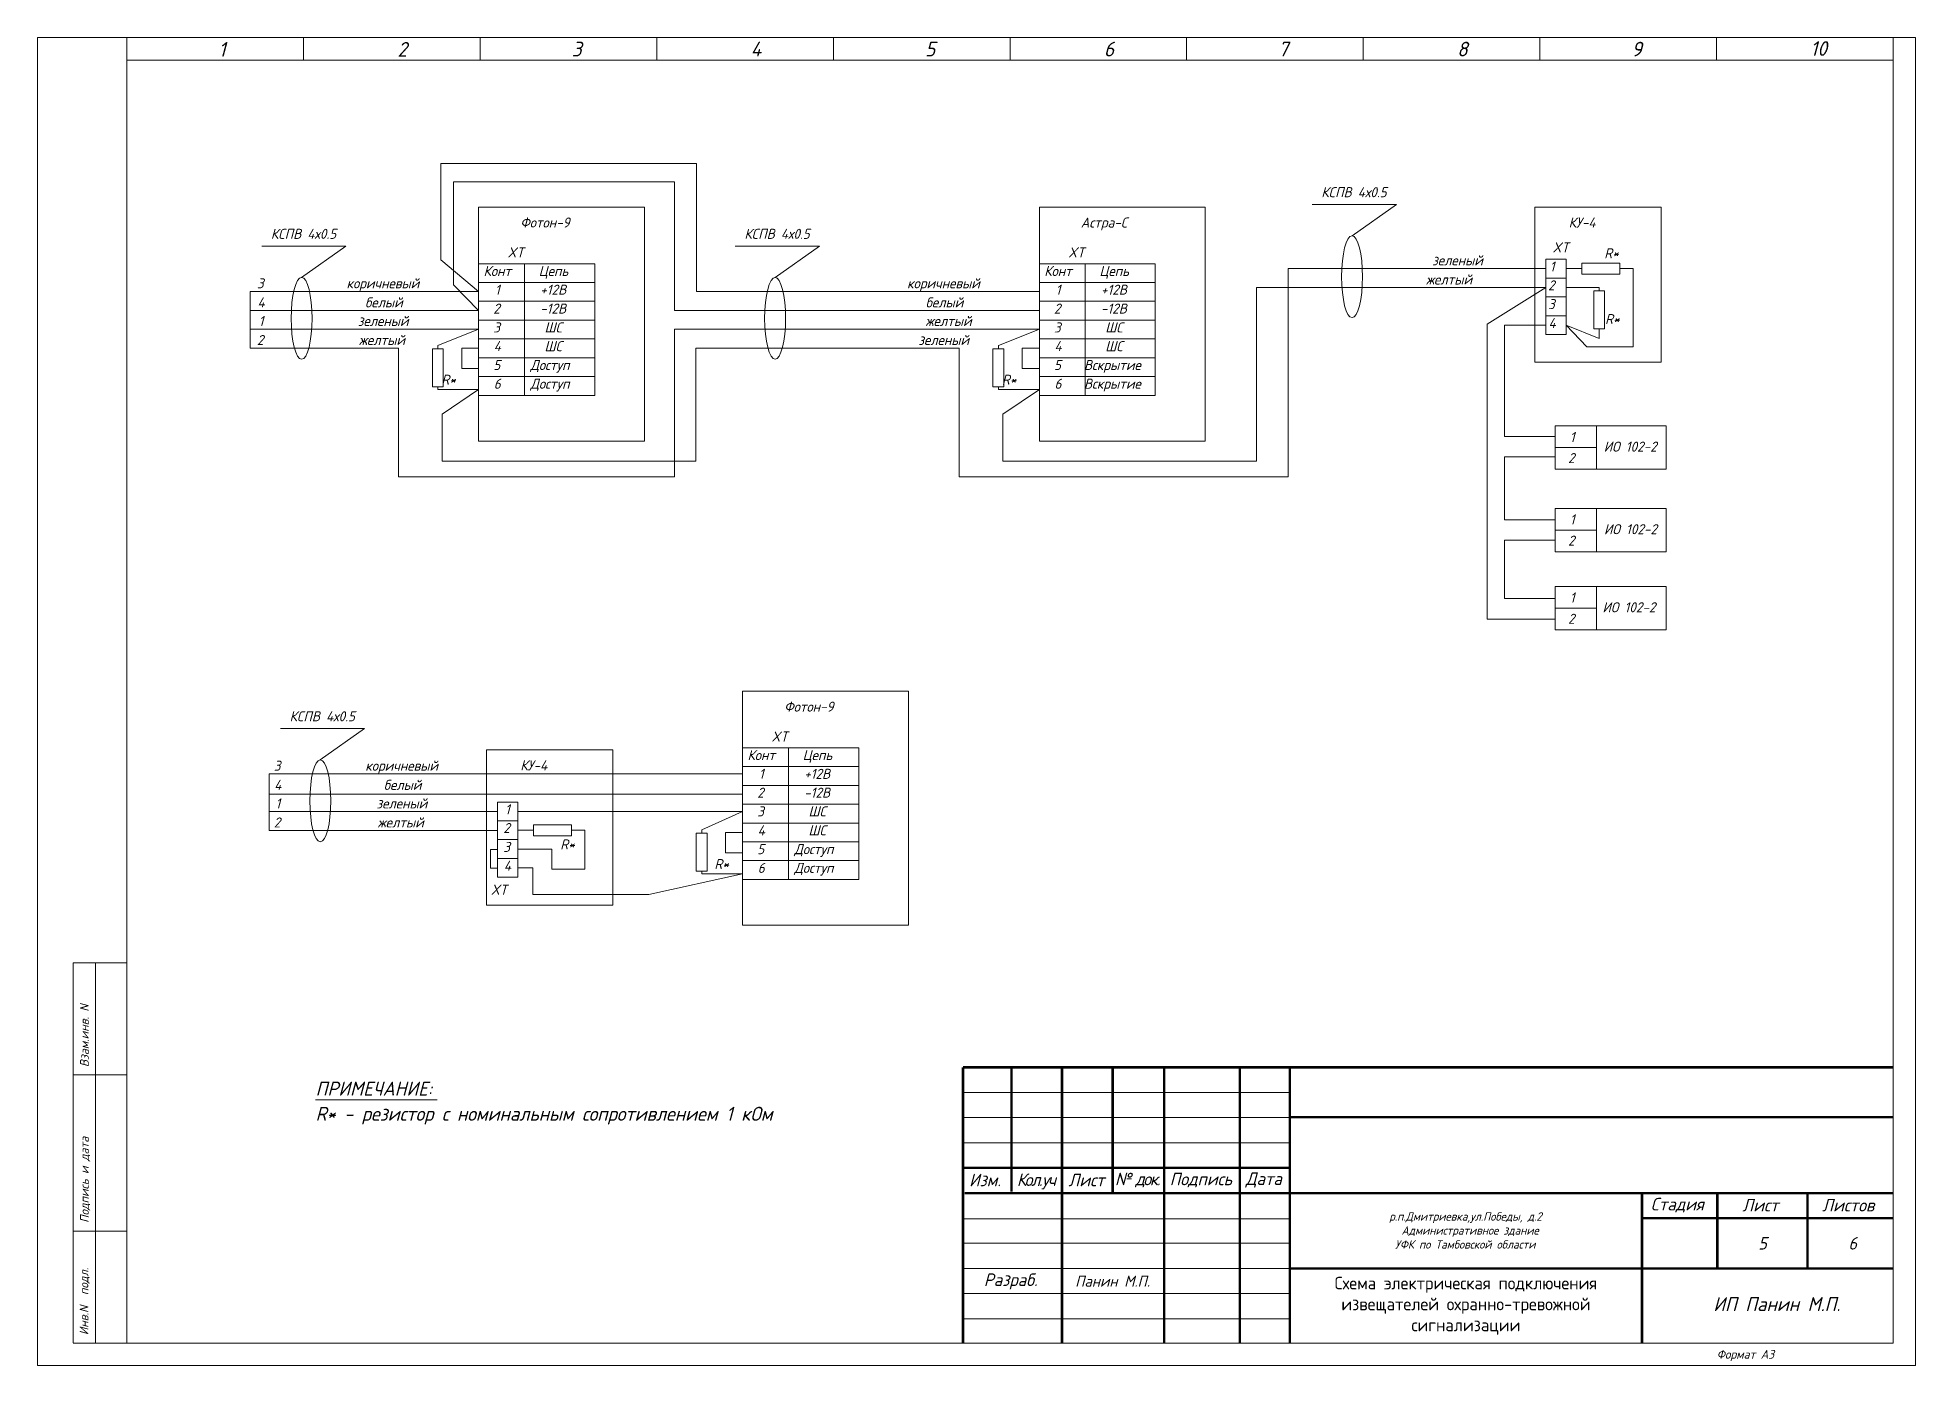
# Model space of a CAD drawing. Header units: inches. Extents: x -24 to 3888, y 393 to 1828.
# Drawn here: x 1881.3 to 2015.7, y 1166.9 to 1262 of the extents above; entities that cross this region are included whole.
import ezdxf

# ---------------------------------------------------------------- set-up
doc = ezdxf.new("R2010")
doc.units = ezdxf.units.IN
doc.header["$MEASUREMENT"] = 0
doc.linetypes.add('Caddy_Solid', pattern=[0])
doc.layers.add('DESC', color=7, linetype='Continuous')
doc.styles.get("Standard").update_dxf_attribs({"font": 'GOST_Common Italic_0.ttf'})

msp = doc.modelspace()

# ---------------------------------------------------------------- texts
at = {"layer": 'DESC', "lineweight": 15}
for s, height, p in [('1', 1.05, (1894.26, 1260.59)), ('2', 1.05, (1907.06, 1260.59)), ('3', 1.05, (1919.54, 1260.61)), ('4', 1.05, (1932.34, 1260.61)), ('5', 1.05, (1944.82, 1260.61)), ('6', 1.05, (1957.62, 1260.61)), ('7', 1.05, (1970.1, 1260.61)), ('8', 1.05, (1982.9, 1260.61)), ('9', 1.05, (1995.38, 1260.61)), ('10', 1.048, (2008.18, 1260.65)), ('Формат А3', 0.629, (2001.48, 1167.4))]:
    msp.add_text(s, height=height, dxfattribs=at).set_placement(p)
for s, p in [('Взам.инв. N', (1884.97, 1188.27)), ('Подпись и дата', (1884.97, 1177.12)), ('Инв.N  подл.', (1884.94, 1169.09))]:
    msp.add_text(s, height=0.6288, rotation=90, dxfattribs=at).set_placement(p)
at = {"layer": 'DESC', "color": 0, "lineweight": 15, "attachment_point": 1}
for s, width, heights, insert, char_height in [('КСПВ 4х0.5', 11.8019, [0.819], (1973.18, 1251.25), 0.72), ('\\pi2.981;Фотон-9', 9.8953, [1.61], (1912.87, 1249.08), 0.72), ('\\pi2.96136;Астра-С', 9.8953, [1.61], (1953, 1249.08), 0.72), ('\\pi2.78066;КУ-4', 7.7595, [1.61], (1988.1, 1249.08), 0.72), ('КСПВ 4х0.5', 7.3081, [1.09], (1898, 1248.27), 0.72), ('КСПВ 4х0.5', 9.4651, [1.09], (1931.89, 1248.27), 0.72), ('\\pi1.31405;XT', 2.603, [4.06], (1988.42, 1247.3), 0.72), ('\\pi1.31405;XT', 2.603, [4.06], (1913.63, 1246.94), 0.72), ('\\pi1.31405;XT', 2.603, [4.06], (1953.76, 1246.94), 0.72), ('зеленый', 2.603, [0.786], (1981.11, 1246.37), 0.72), ('\\pi1.17084;1', 2.603, [4.06], (1988.36, 1245.93), 0.72), ('\\pi0.80102;R*', 2.603, [4.06], (1992.63, 1246.88), 0.72), ('\\pi1.04621;3', 2.603, [0.786], (1895.96, 1244.73), 0.72), ('\\pi-1.32761;коричневый', 2.603, [0.786], (1904.74, 1244.73), 0.72), ('\\pi0.35132;Конт', 2.603, [4.06], (1912.87, 1245.61), 0.72), ('\\pi1.02068;Цепь', 4.1599, [4.06], (1916.15, 1245.61), 0.72), ('\\pi-1.32761;коричневый', 2.603, [0.786], (1944.86, 1244.73), 0.72), ('\\pi0.35132;Конт', 2.603, [4.06], (1953, 1245.61), 0.72), ('\\pi1.02068;Цепь', 4.1599, [4.06], (1956.28, 1245.61), 0.72), ('\\pi-0.43252;желтый', 2.603, [0.786], (1981.11, 1245), 0.72), ('\\pi1.04593;2', 2.603, [4.06], (1988.36, 1244.58), 0.72), ('\\pi1.07921;4', 2.603, [0.786], (1895.96, 1243.36), 0.72), ('белый', 2.603, [0.786], (1904.74, 1243.36), 0.72), ('\\pi1.17084;1', 2.603, [4.06], (1912.87, 1244.27), 0.72), ('\\pi1.12649;+12В', 4.1599, [4.06], (1916.15, 1244.27), 0.72), ('белый', 2.603, [0.786], (1944.86, 1243.36), 0.72), ('\\pi1.17084;1', 2.603, [4.06], (1953, 1244.27), 0.72), ('\\pi1.12649;+12В', 4.1599, [4.06], (1956.28, 1244.27), 0.72), ('\\pi1.04621;3', 2.603, [4.06], (1988.36, 1243.24), 0.72), ('\\pi1.17084;1', 2.603, [0.786], (1895.96, 1242.03), 0.72), ('\\pi-0.52088;зеленый', 2.603, [0.786], (1904.74, 1242.03), 0.72), ('\\pi1.04593;2', 2.603, [4.06], (1912.87, 1242.92), 0.72), ('\\pi1.12186;-12В', 4.1599, [4.06], (1916.15, 1242.92), 0.72), ('желтый', 2.603, [0.786], (1944.86, 1242.03), 0.72), ('\\pi1.04593;2', 2.603, [4.06], (1953, 1242.92), 0.72), ('\\pi1.12186;-12В', 4.1599, [4.06], (1956.28, 1242.92), 0.72), ('\\pi1.07921;4', 2.603, [4.06], (1988.36, 1241.89), 0.72), ('\\pi0.80102;R*', 2.603, [4.06], (1992.69, 1242.17), 0.72), ('\\pi1.04593;2', 2.603, [0.786], (1895.96, 1240.67), 0.72), ('\\pi-0.43252;желтый', 2.603, [0.786], (1904.74, 1240.67), 0.72), ('\\pi1.04621;3', 2.603, [4.06], (1912.87, 1241.57), 0.72), ('\\pi1.43549;ШС', 4.1599, [4.06], (1916.15, 1241.57), 0.72), ('\\pi-0.52088;зеленый', 2.603, [0.786], (1944.86, 1240.67), 0.72), ('\\pi1.04621;3', 2.603, [4.06], (1953, 1241.57), 0.72), ('\\pi1.43549;ШС', 4.1599, [4.06], (1956.28, 1241.57), 0.72), ('\\pi1.07921;4', 2.603, [4.06], (1912.87, 1240.23), 0.72), ('\\pi1.43549;ШС', 4.1599, [4.06], (1916.15, 1240.23), 0.72), ('\\pi1.07921;4', 2.603, [4.06], (1953, 1240.23), 0.72), ('\\pi1.43549;ШС', 4.1599, [4.06], (1956.28, 1240.23), 0.72), ('\\pi0.80102;R*', 2.603, [4.06], (1909.4, 1237.83), 0.72), ('\\pi1.04839;5', 2.603, [4.06], (1912.87, 1238.88), 0.72), ('\\pi0.41768;Доступ', 4.1599, [4.06], (1916.15, 1238.88), 0.72), ('\\pi0.80102;R*', 2.603, [4.06], (1949.52, 1237.83), 0.72), ('\\pi1.04839;5', 2.603, [4.06], (1953, 1238.88), 0.72), ('\\pi-0.08632;Вскрытие', 4.1599, [4.06], (1956.28, 1238.88), 0.72), ('\\pi1.08384;6', 2.603, [4.06], (1912.87, 1237.54), 0.72), ('\\pi0.41768;Доступ', 4.1599, [4.06], (1916.15, 1237.54), 0.72), ('\\pi1.08384;6', 2.603, [4.06], (1953, 1237.54), 0.72), ('\\pi-0.08632;Вскрытие', 4.1599, [4.06], (1956.28, 1237.54), 0.72), ('\\pi1.17084;1', 2.603, [4.06], (1989.8, 1233.73), 0.72), ('\\pi0.27252;ИО 102-2', 4.4347, [3.31], (1993.12, 1233.04), 0.72), ('\\pi1.04593;2', 2.603, [4.06], (1989.79, 1232.22), 0.72), ('\\pi1.17084;1', 2.603, [4.06], (1989.8, 1227.83), 0.72), ('\\pi0.27252;ИО 102-2', 4.4347, [3.31], (1993.14, 1227.13), 0.72), ('\\pi1.04593;2', 2.603, [4.06], (1989.79, 1226.31), 0.72), ('\\pi1.17084;1', 2.603, [4.06], (1989.8, 1222.24), 0.72), ('\\pi1.04593;2', 2.603, [4.06], (1989.79, 1220.72), 0.72), ('\\pi0.27252;ИО 102-2', 4.4347, [3.31], (1993.03, 1221.54), 0.72), ('\\pi2.981;Фотон-9', 9.8953, [1.61], (1931.76, 1214.43), 0.72), ('\\pi1.31405;XT', 2.603, [4.06], (1932.52, 1212.29), 0.72), ('\\pi0.35132;Конт', 2.603, [4.06], (1931.76, 1210.96), 0.72), ('\\pi1.02068;Цепь', 4.1599, [4.06], (1935.04, 1210.96), 0.72), ('\\pi1.04621;3', 2.603, [0.786], (1897.16, 1210.2), 0.72), ('\\pi-1.32761;коричневый', 2.603, [0.786], (1906.08, 1210.2), 0.72), ('\\pi2.78066;КУ-4', 7.7595, [1.61], (1913.07, 1210.23), 0.72), ('\\pi1.17084;1', 2.603, [4.06], (1931.76, 1209.62), 0.72), ('\\pi1.12649;+12В', 4.1599, [4.06], (1935.04, 1209.62), 0.72), ('\\pi1.07921;4', 2.603, [0.786], (1897.16, 1208.83), 0.72), ('белый', 2.603, [0.786], (1906.08, 1208.83), 0.72), ('\\pi1.04593;2', 2.603, [4.06], (1931.76, 1208.27), 0.72), ('\\pi1.12186;-12В', 4.1599, [4.06], (1935.04, 1208.27), 0.72), ('\\pi1.17084;1', 2.603, [0.786], (1897.16, 1207.5), 0.72), ('\\pi-0.52088;зеленый', 2.603, [0.786], (1906.08, 1207.5), 0.72), ('\\pi1.17084;1', 2.603, [4.06], (1913.59, 1207.08), 0.72), ('\\pi1.04621;3', 2.603, [4.06], (1931.76, 1206.93), 0.72), ('\\pi1.43549;ШС', 4.1599, [4.06], (1935.04, 1206.93), 0.72), ('\\pi1.04593;2', 2.603, [0.786], (1897.16, 1206.14), 0.72), ('\\pi-0.43252;желтый', 2.603, [0.786], (1906.08, 1206.14), 0.72), ('\\pi1.04593;2', 2.603, [4.06], (1913.59, 1205.74), 0.72), ('\\pi1.07921;4', 2.603, [4.06], (1931.76, 1205.58), 0.72), ('\\pi1.43549;ШС', 4.1599, [4.06], (1935.04, 1205.58), 0.72), ('\\pi1.04621;3', 2.603, [4.06], (1913.59, 1204.39), 0.72), ('\\pi0.80102;R*', 2.603, [4.06], (1917.91, 1204.57), 0.72), ('\\pi1.04839;5', 2.603, [4.06], (1931.76, 1204.23), 0.72), ('\\pi0.41768;Доступ', 4.1599, [4.06], (1935.04, 1204.23), 0.72), ('\\pi1.07921;4', 2.603, [4.06], (1913.59, 1203.04), 0.72), ('\\pi0.80102;R*', 2.603, [4.06], (1928.94, 1203.16), 0.72), ('\\pi1.08384;6', 2.603, [4.06], (1931.76, 1202.89), 0.72), ('\\pi0.41768;Доступ', 4.1599, [4.06], (1935.04, 1202.89), 0.72), ('\\pi1.31405;XT', 2.603, [4.06], (1912.44, 1201.33), 0.72), ('ПРИМЕЧАНИЕ:', 12.0546, [0.819], (1901.2, 1187.23), 1), ('R* - резистор с номинальным сопротивлением 1 кОм', 34.4536, [0.857], (1901.2, 1185.43), 1), ('\\pi23.85071;р.п.Дмитриевка,ул.Победы, д.2\\P\\pi24.36617; Административное здание \\P\\pi24.27003;УФК по Тамбовской области', 59.1919, [0], (1954.19, 1177.88), 0.6)]:
    msp.add_mtext_dynamic_manual_height_columns(s, width=width, gutter_width=1, heights=heights, dxfattribs=dict(at, insert=insert, char_height=char_height))
at = {"layer": 'DESC', "color": 0, "lineweight": 15}
note = msp.add_mtext_dynamic_manual_height_columns('КСПВ ', width=4.7916, gutter_width=1, heights=[0.819, 0], dxfattribs=dict(at, insert=(1899.34, 1213.74), char_height=0.72, attachment_point=1))
for column, words in zip(note.columns.linked_columns, ['4х0.5']):
    column.text = words
at = {"layer": 'DESC', "color": 0, "lineweight": 15, "char_height": 0.9, "attachment_point": 5}
for s, insert, width in [('Изм.', (1949.11, 1180.19), 3.4805), ('{\\T0.85;Кол.уч}', (1952.75, 1180.09), 3.6119), ('Лист', (1956.37, 1180.19), 3.6273), ('{\\T0.85;№ док.}', (1960.02, 1180.19), 3.6803), ('Подпись', (1964.56, 1180.19), 5.4), ('Дата', (1969.06, 1180.19), 3.6), ('Стадия', (1998.66, 1178.39), 5.4), ('Лист', (2004.6, 1178.39), 6.48), ('Листов', (2010.89, 1178.39), 6.0943), ('5', (2004.76, 1175.66), 6.4543), ('6', (2011.21, 1175.66), 6.4543), ('Разраб.', (1950.95, 1172.93), 7.0924)]:
    msp.add_mtext(s, dxfattribs=dict(at, insert=insert, width=width))
at = {"layer": 'DESC', "lineweight": 15, "attachment_point": 5}
for s, insert, char_height, width in [('Панин М.П.', (1958.24, 1172.95), 0.787, 6.3), ('{\\fGOST Common|b0|i0|c204|p34;Схема электрическая подключения извещателей охранно-тревожной сигнализации}', (1983.53, 1171.19), 0.9, 25.2)]:
    msp.add_mtext(s, dxfattribs=dict(at, insert=insert, char_height=char_height, width=width))
at = {"layer": 'DESC', "lineweight": 15, "insert": (1996.43, 1171.81), "char_height": 1, "attachment_point": 1}
msp.add_mtext_dynamic_manual_height_columns('\\pi4.80835;ИП Панин М.П.', width=17.9743, gutter_width=1, heights=[1.74], dxfattribs=at)

# ---------------------------------------------------------------- linework, layer by layer
at = {"layer": 'DESC', "linetype": 'Caddy_Solid', "lineweight": 15}
for p, q in [((1887.7, 1260.36), (1887.7, 1261.96)), ((1900.34, 1260.36), (1900.34, 1261.96)), ((1912.98, 1260.36), (1912.98, 1261.96)), ((1925.62, 1260.36), (1925.62, 1261.96)), ((1938.26, 1260.36), (1938.26, 1261.96)), ((1950.9, 1260.36), (1950.9, 1261.96)), ((1963.54, 1260.36), (1963.54, 1261.96)), ((1976.18, 1260.36), (1976.18, 1261.96)), ((1988.82, 1260.36), (1988.82, 1261.96)), ((2001.46, 1260.36), (2001.46, 1261.96)), ((2014.1, 1260.36), (2014.1, 1261.96)), ((1887.7, 1260.34), (2014.1, 1260.34)), ((1887.7, 1260.34), (1887.7, 1168.52)), ((2014.1, 1260.34), (2014.1, 1168.52)), ((1883.86, 1168.54), (1883.86, 1195.74)), ((1883.86, 1195.74), (1887.7, 1195.74)), ((1885.46, 1195.74), (1885.46, 1168.54)), ((1883.86, 1187.72), (1887.7, 1187.72)), ((1883.86, 1176.54), (1887.7, 1176.54)), ((2014.1, 1168.52), (1883.86, 1168.52))]:
    msp.add_line(p, q, dxfattribs=at)
at = {"layer": 'DESC', "color": 0, "lineweight": 15}
for p, q in [((1910.16, 1246.05), (1910.16, 1252.95)), ((1910.16, 1252.95), (1928.47, 1252.95)), ((1928.47, 1252.95), (1928.47, 1243.78)), ((1911.08, 1244.26), (1911.08, 1251.64)), ((1911.08, 1251.64), (1926.9, 1251.64)), ((1926.9, 1251.64), (1926.9, 1242.42)), ((1978.55, 1250.01), (1972.52, 1250.01)), ((1975.38, 1247.77), (1978.55, 1250.01)), ((1903.37, 1247.03), (1897.35, 1247.03)), ((1900.2, 1244.79), (1903.37, 1247.03)), ((1912.87, 1243.78), (1910.16, 1246.05)), ((1937.26, 1247.03), (1931.23, 1247.03)), ((1934.09, 1244.79), (1937.26, 1247.03)), ((1989.24, 1246.09), (1990.7, 1246.09)), ((1989.24, 1246.09), (1989.24, 1240.71)), ((1990.7, 1246.09), (1990.7, 1244.74)), ((1912.87, 1245.77), (1916.15, 1245.77)), ((1916.15, 1245.77), (1916.15, 1244.43)), ((1916.15, 1245.77), (1921.18, 1245.77)), ((1921.18, 1245.77), (1921.18, 1244.43)), ((1953, 1245.77), (1956.28, 1245.77)), ((1956.28, 1245.77), (1956.28, 1244.43)), ((1956.28, 1245.77), (1961.3, 1245.77)), ((1961.3, 1245.77), (1961.3, 1244.43)), ((1970.81, 1230.51), (1970.81, 1245.42)), ((1970.81, 1245.42), (1977.74, 1245.42)), ((1989.24, 1245.42), (1977.74, 1245.42)), ((1990.7, 1244.74), (1989.24, 1244.74)), ((1989.24, 1244.74), (1990.7, 1244.74)), ((1991.63, 1245.42), (1990.7, 1245.42)), ((1990.7, 1244.74), (1990.7, 1243.4)), ((1991.82, 1245.42), (1991.63, 1245.42)), ((1994.54, 1245.81), (1991.82, 1245.81)), ((1991.82, 1245.81), (1991.82, 1245.03)), ((1991.82, 1245.03), (1994.54, 1245.03)), ((1994.54, 1245.03), (1994.54, 1245.81)), ((1994.54, 1245.42), (1994.77, 1245.42)), ((1994.77, 1245.42), (1995.5, 1245.42)), ((1995.5, 1245.42), (1995.5, 1239.83)), ((1912.87, 1243.78), (1896.53, 1243.78)), ((1896.53, 1243.78), (1896.53, 1239.73)), ((1912.87, 1242.42), (1911.08, 1244.26)), ((1916.15, 1244.43), (1912.87, 1244.43)), ((1912.87, 1244.43), (1916.15, 1244.43)), ((1921.18, 1244.43), (1916.15, 1244.43)), ((1916.15, 1244.43), (1916.15, 1243.08)), ((1916.15, 1244.43), (1921.18, 1244.43)), ((1921.18, 1244.43), (1921.18, 1243.08)), ((1928.47, 1243.78), (1941.5, 1243.78)), ((1953, 1243.78), (1941.5, 1243.78)), ((1956.28, 1244.43), (1953, 1244.43)), ((1953, 1244.43), (1956.28, 1244.43)), ((1961.3, 1244.43), (1956.28, 1244.43)), ((1956.28, 1244.43), (1956.28, 1243.08)), ((1956.28, 1244.43), (1961.3, 1244.43)), ((1961.3, 1244.43), (1961.3, 1243.08)), ((1968.54, 1231.65), (1968.54, 1244.06)), ((1968.54, 1244.06), (1977.74, 1244.06)), ((1989.24, 1244.06), (1977.74, 1244.06)), ((1989.24, 1244.06), (1985.05, 1241.45)), ((1990.7, 1243.4), (1989.24, 1243.4)), ((1989.24, 1243.4), (1990.7, 1243.4)), ((1990.7, 1244.07), (1993.07, 1244.07)), ((1990.7, 1243.4), (1990.7, 1242.05)), ((1993.46, 1243.84), (1992.68, 1243.84)), ((1992.68, 1243.84), (1992.68, 1241.12)), ((1993.07, 1244.07), (1993.07, 1244.01)), ((1993.07, 1243.84), (1993.07, 1244.02)), ((1993.46, 1241.12), (1993.46, 1243.84)), ((1912.87, 1242.42), (1896.53, 1242.42)), ((1916.15, 1243.08), (1912.87, 1243.08)), ((1912.87, 1243.08), (1916.15, 1243.08)), ((1921.18, 1243.08), (1916.15, 1243.08)), ((1916.15, 1243.08), (1916.15, 1241.74)), ((1916.15, 1243.08), (1921.18, 1243.08)), ((1921.18, 1243.08), (1921.18, 1241.74)), ((1926.9, 1242.42), (1941.89, 1242.42)), ((1953, 1242.42), (1941.5, 1242.42)), ((1956.28, 1243.08), (1953, 1243.08)), ((1953, 1243.08), (1956.28, 1243.08)), ((1961.3, 1243.08), (1956.28, 1243.08)), ((1956.28, 1243.08), (1956.28, 1241.74)), ((1956.28, 1243.08), (1961.3, 1243.08)), ((1961.3, 1243.08), (1961.3, 1241.74)), ((1990.7, 1242.05), (1989.24, 1242.05)), ((1989.24, 1242.05), (1990.7, 1242.05)), ((1990.7, 1242.05), (1990.7, 1240.71)), ((1912.87, 1241.09), (1896.53, 1241.09)), ((1909.95, 1239.91), (1912.87, 1241.09)), ((1916.15, 1241.74), (1912.87, 1241.74)), ((1912.87, 1241.74), (1916.15, 1241.74)), ((1921.18, 1241.74), (1916.15, 1241.74)), ((1916.15, 1241.74), (1916.15, 1240.39)), ((1916.15, 1241.74), (1921.18, 1241.74)), ((1921.18, 1241.74), (1921.18, 1240.39)), ((1926.9, 1230.51), (1926.9, 1241.09)), ((1926.9, 1241.09), (1941.5, 1241.09)), ((1953, 1241.09), (1941.5, 1241.09)), ((1950.07, 1239.91), (1953, 1241.09)), ((1956.28, 1241.74), (1953, 1241.74)), ((1953, 1241.74), (1956.28, 1241.74)), ((1961.3, 1241.74), (1956.28, 1241.74)), ((1956.28, 1241.74), (1956.28, 1240.39)), ((1956.28, 1241.74), (1961.3, 1241.74)), ((1961.3, 1241.74), (1961.3, 1240.39)), ((1985.05, 1241.45), (1985.05, 1220.32)), ((1986.3, 1233.4), (1986.3, 1241.38)), ((1986.3, 1241.38), (1989.24, 1241.38)), ((1989.24, 1240.71), (1990.7, 1240.71)), ((1992.19, 1239.83), (1990.7, 1241.38)), ((1993.07, 1240.41), (1990.7, 1241.38)), ((1992.68, 1241.12), (1993.46, 1241.12)), ((1993.07, 1241.12), (1993.07, 1240.88)), ((1993.07, 1240.88), (1993.07, 1240.41)), ((1907.13, 1239.73), (1896.53, 1239.73)), ((1907.13, 1239.73), (1907.13, 1230.51)), ((1909.56, 1239.68), (1909.56, 1236.96)), ((1910.34, 1239.68), (1909.56, 1239.68)), ((1909.95, 1239.68), (1909.95, 1239.91)), ((1910.34, 1236.96), (1910.34, 1239.68)), ((1912.87, 1239.73), (1911.66, 1239.73)), ((1911.66, 1239.73), (1911.66, 1238.28)), ((1916.15, 1240.39), (1912.87, 1240.39)), ((1912.87, 1240.39), (1916.15, 1240.39)), ((1921.18, 1240.39), (1916.15, 1240.39)), ((1916.15, 1240.39), (1916.15, 1239.04)), ((1916.15, 1240.39), (1921.18, 1240.39)), ((1921.18, 1240.39), (1921.18, 1239.04)), ((1928.42, 1231.65), (1928.42, 1239.73)), ((1928.42, 1239.73), (1941.5, 1239.73)), ((1947.25, 1239.73), (1941.5, 1239.73)), ((1947.25, 1239.73), (1947.25, 1230.51)), ((1949.68, 1239.68), (1949.68, 1236.96)), ((1950.47, 1239.68), (1949.68, 1239.68)), ((1950.07, 1239.68), (1950.07, 1239.91)), ((1950.47, 1236.96), (1950.47, 1239.68)), ((1953, 1239.73), (1951.78, 1239.73)), ((1951.78, 1239.73), (1951.78, 1238.28)), ((1956.28, 1240.39), (1953, 1240.39)), ((1953, 1240.39), (1956.28, 1240.39)), ((1961.3, 1240.39), (1956.28, 1240.39)), ((1956.28, 1240.39), (1956.28, 1239.04)), ((1956.28, 1240.39), (1961.3, 1240.39)), ((1961.3, 1240.39), (1961.3, 1239.04)), ((1995.5, 1239.83), (1992.19, 1239.83)), ((1911.66, 1238.28), (1912.87, 1238.28)), ((1916.15, 1239.04), (1912.87, 1239.04)), ((1912.87, 1239.04), (1916.15, 1239.04)), ((1921.18, 1239.04), (1916.15, 1239.04)), ((1916.15, 1239.04), (1916.15, 1237.7)), ((1916.15, 1239.04), (1921.18, 1239.04)), ((1921.18, 1239.04), (1921.18, 1237.7)), ((1951.78, 1238.28), (1953, 1238.28)), ((1956.28, 1239.04), (1953, 1239.04)), ((1953, 1239.04), (1956.28, 1239.04)), ((1961.3, 1239.04), (1956.28, 1239.04)), ((1956.28, 1239.04), (1956.28, 1237.7)), ((1956.28, 1239.04), (1961.3, 1239.04)), ((1961.3, 1239.04), (1961.3, 1237.7)), ((1909.56, 1236.96), (1910.34, 1236.96)), ((1909.95, 1236.96), (1909.95, 1236.77)), ((1909.95, 1236.77), (1912.87, 1236.77)), ((1912.87, 1236.77), (1910.27, 1235.01)), ((1916.15, 1237.7), (1912.87, 1237.7)), ((1912.87, 1237.7), (1916.15, 1237.7)), ((1921.18, 1237.7), (1916.15, 1237.7)), ((1916.15, 1237.7), (1916.15, 1236.35)), ((1916.15, 1237.7), (1921.18, 1237.7)), ((1921.18, 1237.7), (1921.18, 1236.35)), ((1949.68, 1236.96), (1950.47, 1236.96)), ((1950.07, 1236.96), (1950.07, 1236.77)), ((1950.07, 1236.77), (1953, 1236.77)), ((1953, 1236.77), (1950.39, 1235.01)), ((1956.28, 1237.7), (1953, 1237.7)), ((1953, 1237.7), (1956.28, 1237.7)), ((1961.3, 1237.7), (1956.28, 1237.7)), ((1956.28, 1237.7), (1956.28, 1236.35)), ((1956.28, 1237.7), (1961.3, 1237.7)), ((1961.3, 1237.7), (1961.3, 1236.35)), ((1916.15, 1236.35), (1912.87, 1236.35)), ((1921.18, 1236.35), (1916.15, 1236.35)), ((1956.28, 1236.35), (1953, 1236.35)), ((1961.3, 1236.35), (1956.28, 1236.35)), ((1910.27, 1235.01), (1910.27, 1231.65)), ((1950.39, 1235.01), (1950.39, 1231.65)), ((1989.92, 1233.4), (1986.3, 1233.4)), ((1989.92, 1232.61), (1992.88, 1232.61)), ((1910.27, 1231.65), (1928.42, 1231.65)), ((1950.39, 1231.65), (1968.54, 1231.65)), ((1986.3, 1227.44), (1986.3, 1231.94)), ((1986.3, 1231.94), (1989.92, 1231.94)), ((1907.13, 1230.51), (1926.9, 1230.51)), ((1947.25, 1230.51), (1970.81, 1230.51)), ((1989.92, 1227.44), (1986.3, 1227.44)), ((1986.3, 1221.8), (1986.3, 1225.98)), ((1986.3, 1225.98), (1989.92, 1225.98)), ((1989.92, 1226.71), (1992.88, 1226.71)), ((1989.92, 1221.8), (1986.3, 1221.8)), ((1989.92, 1221.12), (1992.88, 1221.12)), ((1985.05, 1220.32), (1989.92, 1220.32)), ((1904.71, 1212.5), (1898.68, 1212.5)), ((1901.54, 1210.26), (1904.71, 1212.5)), ((1931.76, 1211.12), (1935.04, 1211.12)), ((1935.04, 1211.12), (1935.04, 1209.78)), ((1935.04, 1211.12), (1940.07, 1211.12)), ((1940.07, 1211.12), (1940.07, 1209.78)), ((1935.04, 1209.78), (1931.76, 1209.78)), ((1931.76, 1209.78), (1935.04, 1209.78)), ((1940.07, 1209.78), (1935.04, 1209.78)), ((1935.04, 1209.78), (1935.04, 1208.43)), ((1935.04, 1209.78), (1940.07, 1209.78)), ((1940.07, 1209.78), (1940.07, 1208.43)), ((1931.76, 1209.25), (1897.87, 1209.25)), ((1897.87, 1209.25), (1897.87, 1205.2)), ((1935.04, 1208.43), (1931.76, 1208.43)), ((1931.76, 1208.43), (1935.04, 1208.43)), ((1940.07, 1208.43), (1935.04, 1208.43)), ((1935.04, 1208.43), (1935.04, 1207.09)), ((1935.04, 1208.43), (1940.07, 1208.43)), ((1940.07, 1208.43), (1940.07, 1207.09)), ((1931.76, 1207.81), (1897.87, 1207.81)), ((1914.21, 1207.24), (1915.67, 1207.24)), ((1914.21, 1207.24), (1914.21, 1201.86)), ((1915.67, 1207.24), (1915.67, 1205.9)), ((1935.04, 1207.09), (1931.76, 1207.09)), ((1931.76, 1207.09), (1935.04, 1207.09)), ((1940.07, 1207.09), (1935.04, 1207.09)), ((1935.04, 1207.09), (1935.04, 1205.74)), ((1935.04, 1207.09), (1940.07, 1207.09)), ((1940.07, 1207.09), (1940.07, 1205.74)), ((1914.21, 1206.56), (1897.87, 1206.56)), ((1915.67, 1205.9), (1914.21, 1205.9)), ((1914.21, 1205.9), (1915.67, 1205.9)), ((1915.67, 1206.57), (1931.76, 1206.57)), ((1915.67, 1205.9), (1915.67, 1204.55)), ((1919.51, 1205.62), (1916.79, 1205.62)), ((1916.79, 1205.62), (1916.79, 1204.83)), ((1919.51, 1204.83), (1919.51, 1205.62)), ((1928.84, 1205.25), (1931.76, 1206.57)), ((1935.04, 1205.74), (1931.76, 1205.74)), ((1931.76, 1205.74), (1935.04, 1205.74)), ((1940.07, 1205.74), (1935.04, 1205.74)), ((1935.04, 1205.74), (1935.04, 1204.39)), ((1935.04, 1205.74), (1940.07, 1205.74)), ((1940.07, 1205.74), (1940.07, 1204.39)), ((1914.21, 1205.2), (1897.87, 1205.2)), ((1915.67, 1204.55), (1914.21, 1204.55)), ((1914.21, 1204.55), (1915.67, 1204.55)), ((1916.6, 1205.22), (1915.67, 1205.22)), ((1915.67, 1204.55), (1915.67, 1203.2)), ((1916.79, 1205.22), (1916.6, 1205.22)), ((1916.79, 1204.83), (1919.51, 1204.83)), ((1919.51, 1205.22), (1919.74, 1205.22)), ((1919.74, 1205.22), (1920.47, 1205.22)), ((1920.47, 1205.22), (1920.47, 1202.43)), ((1928.45, 1205.01), (1928.45, 1202.29)), ((1929.23, 1205.01), (1928.45, 1205.01)), ((1928.84, 1205.01), (1928.84, 1205.25)), ((1929.23, 1202.29), (1929.23, 1205.01)), ((1931.76, 1205.06), (1930.55, 1205.06)), ((1930.55, 1205.06), (1930.55, 1203.61)), ((1935.04, 1204.39), (1931.76, 1204.39)), ((1931.76, 1204.39), (1935.04, 1204.39)), ((1940.07, 1204.39), (1935.04, 1204.39)), ((1935.04, 1204.39), (1935.04, 1203.05)), ((1935.04, 1204.39), (1940.07, 1204.39)), ((1940.07, 1204.39), (1940.07, 1203.05)), ((1914.21, 1203.85), (1913.73, 1203.85)), ((1913.73, 1203.85), (1913.73, 1202.5)), ((1915.67, 1203.2), (1914.21, 1203.2)), ((1914.21, 1203.2), (1915.67, 1203.2)), ((1918.1, 1203.88), (1915.67, 1203.88)), ((1915.67, 1203.2), (1915.67, 1201.86)), ((1918.1, 1202.43), (1918.1, 1203.88)), ((1930.55, 1203.61), (1931.76, 1203.61)), ((1935.04, 1203.05), (1931.76, 1203.05)), ((1931.76, 1203.05), (1935.04, 1203.05)), ((1940.07, 1203.05), (1935.04, 1203.05)), ((1935.04, 1203.05), (1935.04, 1201.7)), ((1935.04, 1203.05), (1940.07, 1203.05)), ((1940.07, 1203.05), (1940.07, 1201.7)), ((1913.73, 1202.5), (1914.21, 1202.5)), ((1914.21, 1201.86), (1915.67, 1201.86)), ((1915.67, 1202.53), (1916.75, 1202.53)), ((1916.75, 1202.53), (1916.75, 1200.63)), ((1920.47, 1202.43), (1918.1, 1202.43)), ((1925.04, 1200.63), (1931.76, 1202.1)), ((1928.45, 1202.29), (1929.23, 1202.29)), ((1928.84, 1202.29), (1928.84, 1202.1)), ((1928.84, 1202.1), (1931.76, 1202.1)), ((1935.04, 1201.7), (1931.76, 1201.7)), ((1940.07, 1201.7), (1935.04, 1201.7)), ((1916.75, 1200.63), (1925.04, 1200.63)), ((1901.2, 1185.93), (1909.91, 1185.93))]:
    msp.add_line(p, q, dxfattribs=at)
at = {"layer": 'DESC', "color": 7, "lineweight": 15}
for p, q in [((1947.53, 1186.46), (1970.93, 1186.46)), ((1947.53, 1184.66), (1970.93, 1184.66)), ((1947.53, 1175.66), (1970.93, 1175.66)), ((1947.53, 1173.86), (1970.93, 1173.86)), ((1947.53, 1172.06), (1970.93, 1172.06)), ((1947.5, 1170.26), (1970.93, 1170.26))]:
    msp.add_line(p, q, dxfattribs=at)
at = {"layer": 'DESC', "color": 7, "linetype": 'Continuous', "lineweight": 15}
for p, q in [((1947.59, 1182.86), (1970.96, 1182.86)), ((1947.59, 1177.42), (1970.86, 1177.42))]:
    msp.add_line(p, q, dxfattribs=at)
at = {"layer": 'DESC', "lineweight": 15}
msp.add_lwpolyline([(1881.3, 1166.92), (2015.7, 1166.92), (2015.7, 1261.96), (1881.3, 1261.96)], close=True, dxfattribs=at)
at = {"layer": 'DESC', "color": 0, "lineweight": 15}
for points in [[(1912.87, 1249.82), (1924.75, 1249.82), (1924.75, 1233.08), (1912.87, 1233.08)], [(1953, 1249.82), (1964.87, 1249.82), (1964.87, 1233.08), (1953, 1233.08)], [(1988.47, 1238.72), (1997.51, 1238.72), (1997.51, 1249.82), (1988.47, 1249.82)], [(1989.92, 1234.16), (1997.85, 1234.16), (1997.85, 1231.07), (1989.92, 1231.07)], [(1989.92, 1234.16), (1992.88, 1234.16), (1992.88, 1231.07), (1989.92, 1231.07)], [(1989.92, 1228.25), (1997.85, 1228.25), (1997.85, 1225.16), (1989.92, 1225.16)], [(1989.92, 1228.25), (1992.88, 1228.25), (1992.88, 1225.16), (1989.92, 1225.16)], [(1989.92, 1222.66), (1997.85, 1222.66), (1997.85, 1219.57), (1989.92, 1219.57)], [(1989.92, 1222.66), (1992.88, 1222.66), (1992.88, 1219.57), (1989.92, 1219.57)], [(1931.76, 1215.17), (1943.64, 1215.17), (1943.64, 1198.43), (1931.76, 1198.43)], [(1913.44, 1199.87), (1922.48, 1199.87), (1922.48, 1210.97), (1913.44, 1210.97)]]:
    msp.add_lwpolyline(points, close=True, dxfattribs=at)
at = {"layer": 'DESC', "color": 7, "lineweight": 15}
for points, const_width in [([(1947.53, 1188.26), (2014.1, 1188.26)], 0.18), ([(1947.53, 1188.26), (1947.53, 1168.52)], 0.18), ([(1954.62, 1188.26), (1954.62, 1168.52)], 0.18), ([(1961.93, 1188.26), (1961.93, 1168.52)], 0.18), ([(1967.35, 1188.21), (1967.35, 1168.52)], 0.18), ([(1970.93, 1188.26), (1970.93, 1168.52)], 0.18), ([(1970.93, 1184.69), (2014.1, 1184.69)], 0.18), ([(1947.53, 1181.06), (1970.93, 1181.06)], 0.18), ([(1996.13, 1179.23), (1996.13, 1168.52)], 0.18), ([(2001.53, 1179.23), (2001.53, 1173.86)], 0.18), ([(1970.93, 1177.46), (1970.93, 1177.46)], 0.072), ([(1996.13, 1177.46), (2014.1, 1177.46)], 0.18), ([(1970.93, 1173.86), (2014.1, 1173.86)], 0.18)]:
    msp.add_lwpolyline(points, dxfattribs=dict(at, const_width=const_width))
at = {"layer": 'DESC', "color": 7, "linetype": 'Continuous', "lineweight": 15, "const_width": 0.18}
for points in [[(1951.01, 1179.35), (1951.01, 1188.26)], [(1958.25, 1179.25), (1958.25, 1188.26)], [(1947.66, 1179.25), (2014.1, 1179.25)]]:
    msp.add_lwpolyline(points, dxfattribs=at)
at = {"layer": 'DESC', "linetype": 'Continuous', "lineweight": 15, "const_width": 0.18}
msp.add_lwpolyline([(2007.98, 1179.25), (2007.98, 1173.86)], dxfattribs=at)
at = {"layer": 'DESC', "color": 0, "lineweight": 15}
for centre in [(1975.38, 1244.84), (1900.2, 1241.86), (1934.09, 1241.86), (1901.54, 1207.33)]:
    msp.add_ellipse(centre, major_axis=(0, -2.93), ratio=0.255671, dxfattribs=at)

msp.set_redraw_order([(e.dxf.handle, doc.entitydb.next_handle()) for e in msp.query("TEXT MTEXT ATTDEF DIMENSION ARC_DIMENSION")])  # texts and dimensions are drawn at this point

doc.saveas('drawing.dxf')
